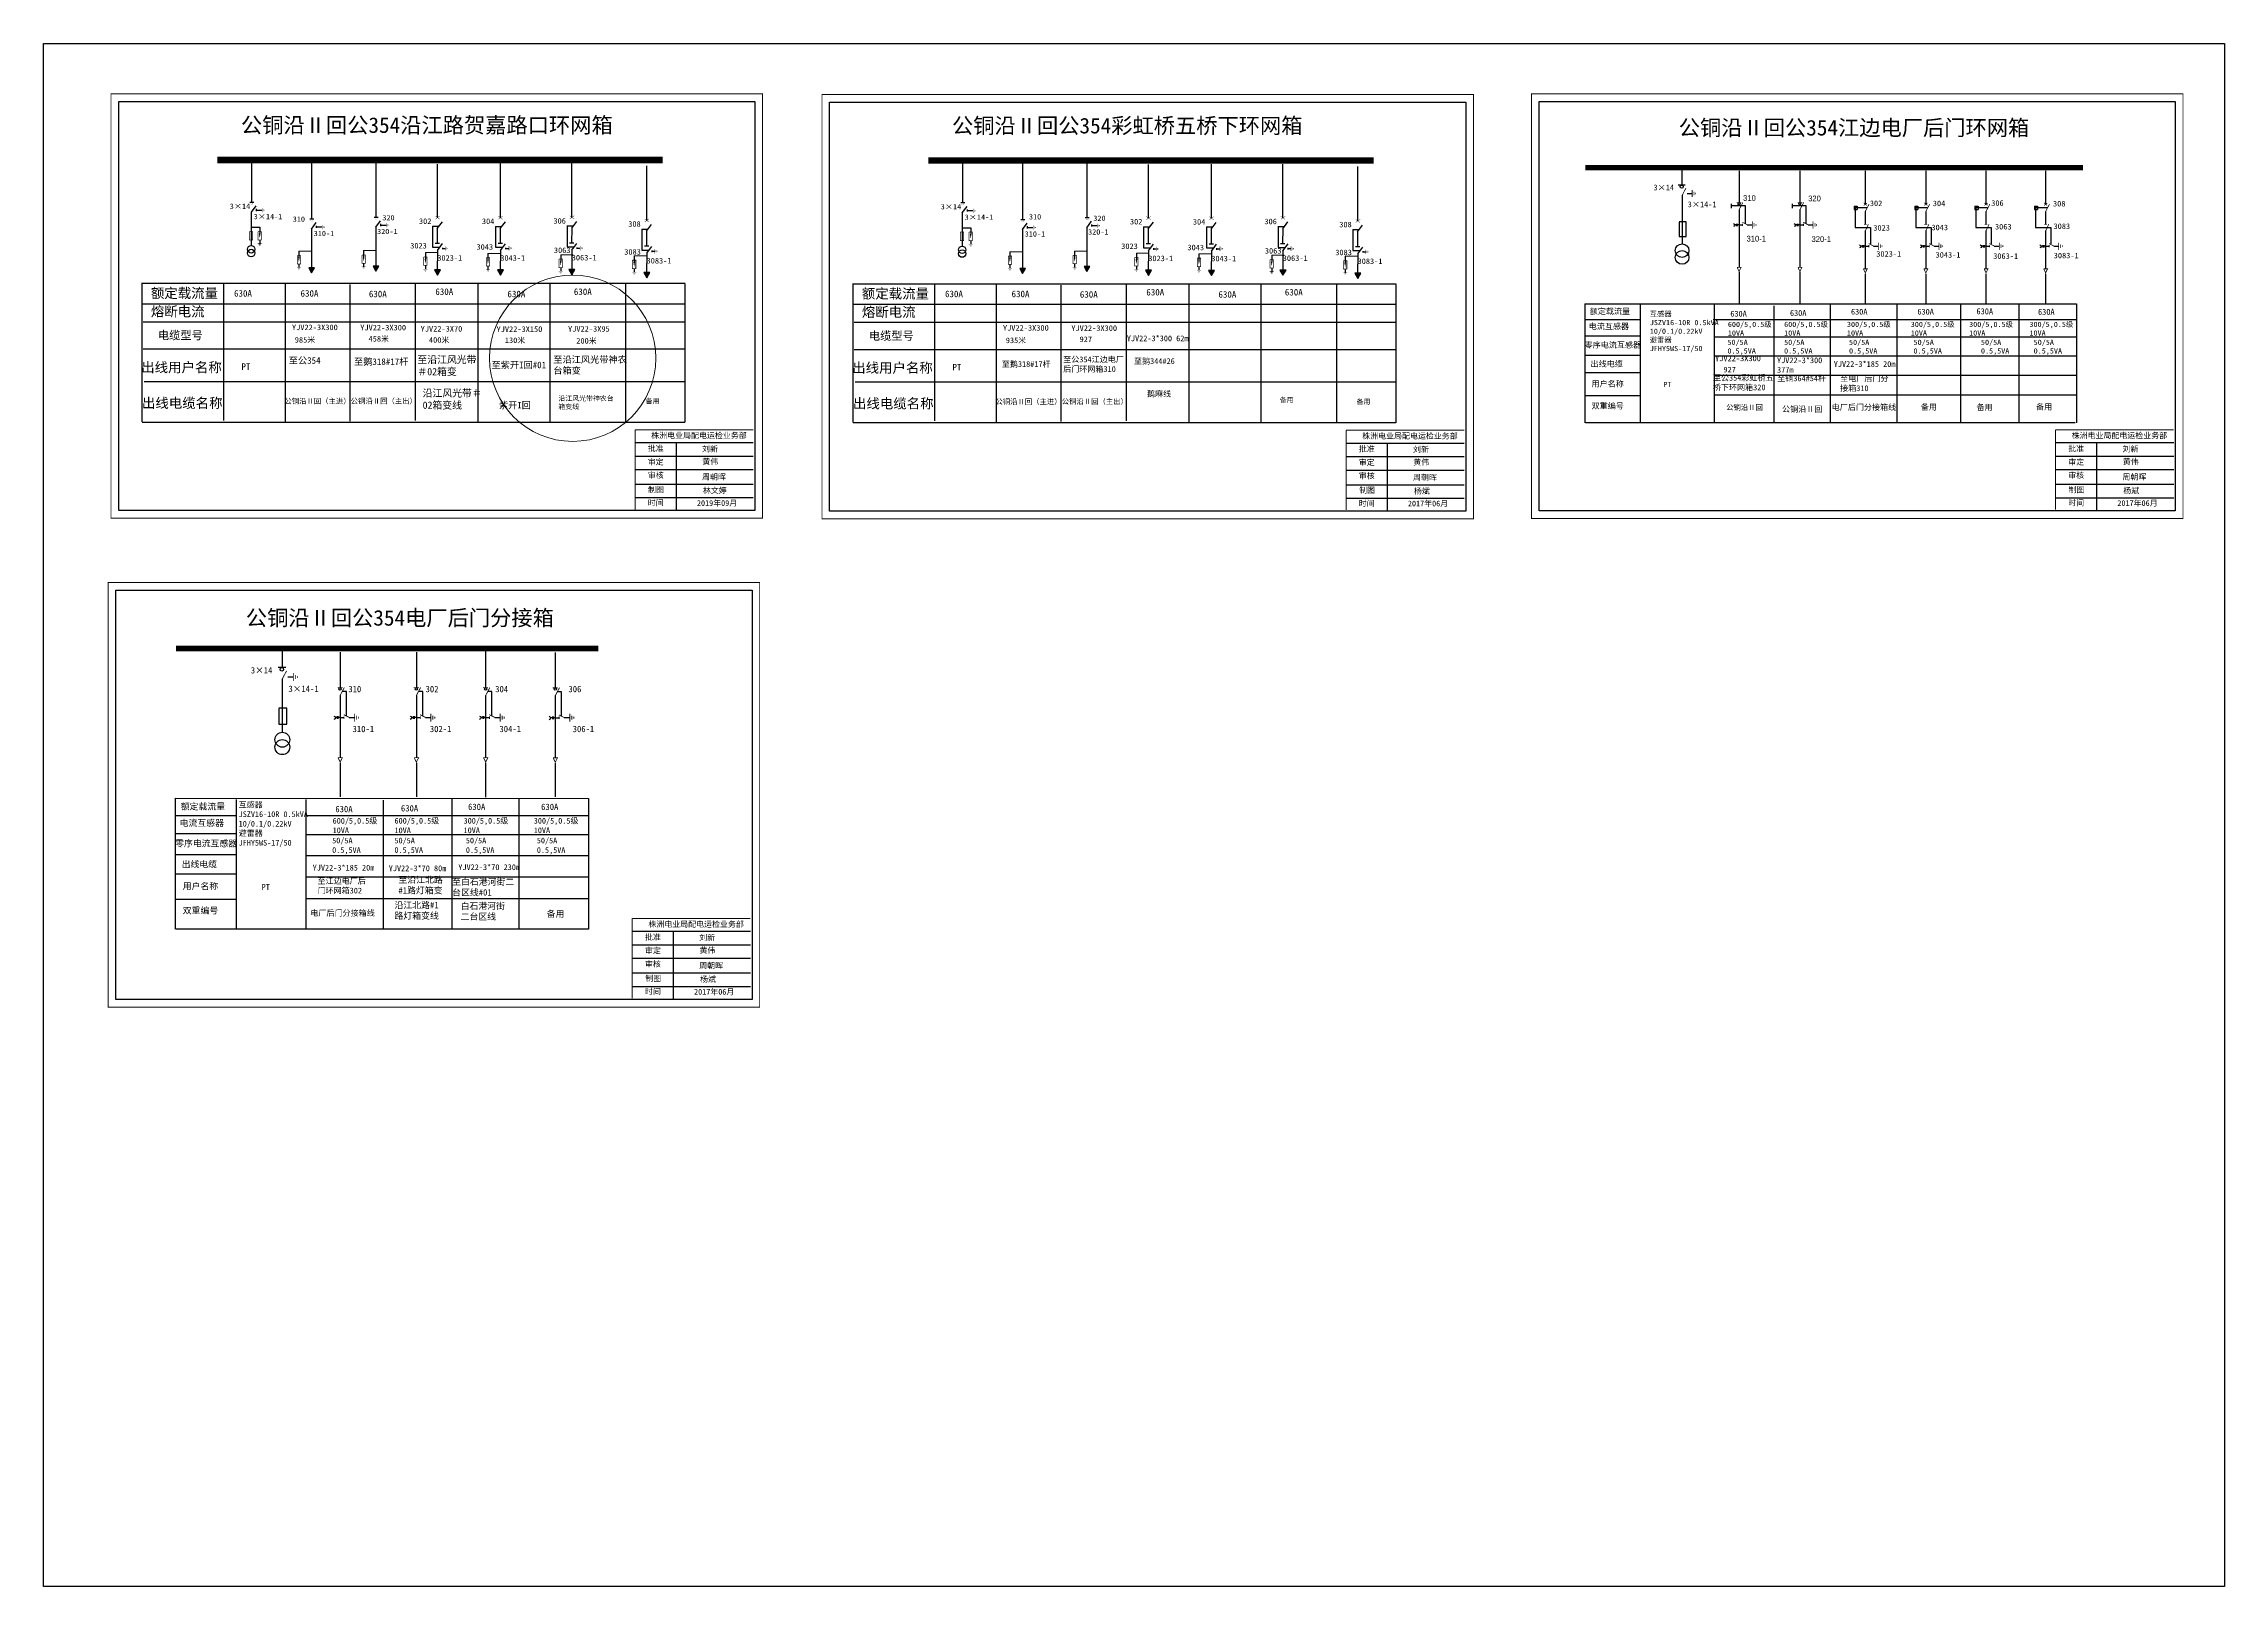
# Model space of a CAD drawing. Extents: x -256 to 164, y -63 to 234.
import ezdxf

# ---------------------------------------------------------------- set-up
doc = ezdxf.new("R2010")
doc.units = 0
doc.header["$LTSCALE"] = 0.774411
for name, pattern in [('ACAD_ISO02W100', [15, 12, -3]), ('CENTER', [50.8, 31.75, -6.35, 6.35, -6.35]), ('DASHED2', [9.525, 6.35, -3.175])]:
    doc.linetypes.add(name, pattern=pattern)
doc.layers.get('0').update_dxf_attribs({"linetype": 'CONTINUOUS'})
doc.layers.add('2', color=7, linetype='CONTINUOUS')
doc.layers.add('MiniCADLayer', color=7, linetype='CONTINUOUS', lineweight=20)
doc.styles.add('@KaiTi_txtstyle_1.26_0_0', font='simsun.ttc', dxfattribs={"height": 1.264827})
doc.styles.add('_txtstyle_0.95_0_0', font='simsun.ttc', dxfattribs={"height": 0.94862})
doc.styles.add('_txtstyle_1.50_0_0', font='simsun.ttc', dxfattribs={"height": 1.5})
doc.styles.add('HZ', font='')
doc.styles.add('hztxt_txtstyle_0.00_0_0', font='simkai.ttf')
doc.styles.add('hztxt_txtstyle_1.80_0_0', font='', dxfattribs={"height": 1.8, "bigfont": 'hztxt.shx'})
doc.styles.add('hztxt_txtstyle_2.70_0_0', font='simkai.ttf', dxfattribs={"height": 2.7})
doc.styles.add('KaiTi_txtstyle_1.11_0_0', font='simsun.ttc', dxfattribs={"height": 1.109414})
doc.styles.add('KaiTi_txtstyle_1.22_0_0', font='simsun.ttc', dxfattribs={"height": 1.220356})
doc.styles.add('SimSun_txtstyle_1.09_0_0', font='simsun.ttc', dxfattribs={"height": 1.0944})
doc.styles.add('SimSun_txtstyle_1.26_0_0', font='simsun.ttc', dxfattribs={"height": 1.264827})
doc.styles.get("Standard").update_dxf_attribs({"font": '', "height": 2.5})
doc.styles.add('STYLE1', font='txt.shx', dxfattribs={"height": 2.6})
doc.styles.add('字体', font='', dxfattribs={"height": 2.5})
doc.styles.get('HZ').set_extended_font_data('SimSun')
doc.styles.get('hztxt_txtstyle_1.80_0_0').set_extended_font_data('hztxt')
doc.styles.get('Standard').set_extended_font_data('SimSun')
doc.styles.get('字体').set_extended_font_data('SimSun')

# ---------------------------------------------------------------- blocks, each defined once
blk = doc.blocks.new('JD')
for points in [[(-2, 0.2), (-2, -0.2), (2, 0.2), (2, -0.2)], [(1, -1.2), (1, -0.8), (-1, -1.2), (-1, -0.8)], [(-0.5, -1.8), (-0.5, -2.2), (0.5, -1.8), (0.5, -2.2)]]:
    blk.add_trace(points)

msp = doc.modelspace()

# ---------------------------------------------------------------- hatches: boundary and pattern name
for color, points in [(0, [(-204.77, 190.15), (-204.21, 191.12), (-205.32, 191.12)]), (0, [(-192.38, 190.51), (-191.82, 191.47), (-192.93, 191.47)]), (7, [(-180.52, 189.75), (-179.93, 190.77), (-181.11, 190.77)]), (7, [(-168.39, 189.72), (-167.81, 190.74), (-168.98, 190.74)]), (7, [(-154.62, 189.79), (-154.04, 190.81), (-155.21, 190.81)]), (7, [(-140.21, 189.2), (-139.62, 190.22), (-140.8, 190.22)]), (0, [(-67.84, 190.06), (-67.28, 191.02), (-68.39, 191.02)]), (0, [(-55.45, 190.41), (-54.89, 191.37), (-56, 191.37)]), (7, [(-43.59, 189.65), (-43, 190.67), (-44.18, 190.67)]), (7, [(-31.46, 189.63), (-30.87, 190.64), (-32.05, 190.64)]), (7, [(-17.69, 189.7), (-17.1, 190.71), (-18.28, 190.71)]), (7, [(-3.28, 189.11), (-2.69, 190.12), (-3.87, 190.12)])]:
    msp.add_hatch(color=color).paths.add_polyline_path(points)

# ---------------------------------------------------------------- linework, layer by layer
for p, q in [((-256.38, 234.3), (163.62, 234.3)), ((-256.38, -62.7), (-256.38, 234.3)), ((163.62, 234.3), (163.62, -62.7)), ((-216.33, 211.9), (-216.33, 203.75)), ((-79.4, 211.8), (-79.4, 203.65)), ((59.16, 210.43), (59.16, 207.14)), ((70.15, 209.82), (70.15, 203.71)), ((81.87, 209.82), (81.87, 203.71)), ((94.45, 209.79), (94.45, 203.37)), ((106.11, 209.79), (106.11, 203.37)), ((117.71, 209.79), (117.71, 203.37)), ((129.19, 209.79), (129.19, 203.37)), ((59.18, 205.1), (59.18, 195.78)), ((60.16, 205.47), (61.1, 205.47)), ((70.15, 202.35), (70.15, 191.25)), ((81.87, 202.35), (81.87, 191.25)), ((92.32, 203.03), (92.92, 203.03)), ((92.32, 203.03), (92.32, 202.36)), ((92.32, 202.36), (92.92, 202.36)), ((92.92, 203.03), (92.92, 202.36)), ((94.45, 202.01), (94.45, 199.54)), ((103.98, 203.03), (104.58, 203.03)), ((103.98, 203.03), (103.98, 202.36)), ((103.98, 202.36), (104.58, 202.36)), ((104.58, 203.03), (104.58, 202.36)), ((106.11, 202.01), (106.11, 199.54)), ((115.58, 203.03), (116.18, 203.03)), ((115.58, 203.03), (115.58, 202.36)), ((115.58, 202.36), (116.18, 202.36)), ((116.18, 203.03), (116.18, 202.36)), ((117.71, 202.01), (117.71, 199.54)), ((127.06, 203.03), (127.66, 203.03)), ((127.06, 203.03), (127.06, 202.36)), ((127.06, 202.36), (127.66, 202.36)), ((127.66, 203.03), (127.66, 202.36)), ((129.19, 202.01), (129.19, 199.54)), ((-181.48, 199.14), (-180.24, 199.14)), ((-181.46, 199.14), (-181.46, 195.1)), ((-180.56, 198.7), (-180.6, 195.91)), ((-169.35, 199.12), (-168.12, 199.12)), ((-169.34, 199.11), (-169.34, 195.08)), ((-168.43, 198.68), (-168.47, 195.89)), ((-155.58, 199.19), (-154.35, 199.19)), ((-155.57, 199.18), (-155.57, 195.15)), ((-154.66, 198.75), (-154.7, 195.96)), ((-141.17, 198.6), (-139.93, 198.6)), ((-141.15, 198.59), (-141.15, 194.56)), ((-140.25, 198.16), (-140.29, 195.37)), ((-44.54, 199.04), (-43.31, 199.04)), ((-44.53, 199.04), (-44.53, 195.01)), ((-43.63, 198.61), (-43.66, 195.82)), ((-32.42, 199.02), (-31.18, 199.02)), ((-32.4, 199.01), (-32.4, 194.98)), ((-31.5, 198.58), (-31.54, 195.79)), ((-18.65, 199.09), (-17.41, 199.09)), ((-18.63, 199.08), (-18.63, 195.05)), ((-17.73, 198.65), (-17.77, 195.86)), ((-4.24, 198.5), (-3, 198.5)), ((-4.22, 198.49), (-4.22, 194.46)), ((-3.32, 198.06), (-3.35, 195.27)), ((70.15, 199.4), (70.84, 199.4)), ((71.74, 199.42), (72.68, 199.42)), ((81.87, 199.4), (82.56, 199.4)), ((83.46, 199.42), (84.4, 199.42)), ((94.45, 198.3), (94.45, 190.99)), ((106.11, 198.3), (106.11, 190.99)), ((117.71, 198.3), (117.71, 190.99)), ((129.19, 198.3), (129.19, 190.99)), ((-181.46, 195.1), (-180.07, 195.11)), ((-180.98, 195.88), (-180.13, 195.88)), ((-179.56, 194.88), (-178.97, 194.88)), ((-169.34, 195.08), (-167.94, 195.09)), ((-168.85, 195.86), (-168, 195.86)), ((-167.43, 194.85), (-166.84, 194.85)), ((-155.57, 195.15), (-154.17, 195.15)), ((-155.08, 195.93), (-154.23, 195.93)), ((-153.67, 194.92), (-153.07, 194.92)), ((-141.15, 194.56), (-139.76, 194.56)), ((-140.67, 195.34), (-139.82, 195.34)), ((-139.25, 194.33), (-138.66, 194.33)), ((-44.53, 195.01), (-43.13, 195.01)), ((-44.04, 195.79), (-43.19, 195.79)), ((-42.63, 194.78), (-42.03, 194.78)), ((-32.4, 194.98), (-31.01, 194.99)), ((-31.92, 195.76), (-31.07, 195.76)), ((-30.5, 194.76), (-29.91, 194.76)), ((-18.63, 195.05), (-17.24, 195.06)), ((-18.15, 195.83), (-17.3, 195.83)), ((-16.73, 194.83), (-16.14, 194.83)), ((-4.22, 194.46), (-2.83, 194.47)), ((-3.73, 195.24), (-2.88, 195.24)), ((-2.32, 194.24), (-1.73, 194.24)), ((94.45, 195.3), (95.15, 195.3)), ((96.05, 195.32), (96.99, 195.32)), ((106.11, 195.3), (106.8, 195.3)), ((107.71, 195.32), (108.65, 195.32)), ((117.71, 195.3), (118.4, 195.3)), ((119.3, 195.32), (120.24, 195.32)), ((129.19, 195.3), (129.88, 195.3)), ((130.78, 195.32), (131.72, 195.32)), ((-237.42, 161.48), (-237.42, 188.23)), ((-237.41, 188.17, -0.04), (-132.84, 188.17, -0.04)), ((-221.75, 188.05, -0.04), (-221.75, 161.76, -0.04)), ((-209.86, 188.05, -0.04), (-209.86, 161.36, -0.04)), ((-197.37, 187.9, -0.04), (-197.37, 161.62, -0.04)), ((-184.81, 188.05, -0.04), (-184.81, 161.76, -0.04)), ((-172.77, 188.05, -0.04), (-172.77, 161.42, -0.04)), ((-158.9, 188.05, -0.04), (-158.9, 161.42, -0.04)), ((-144.32, 188.05, -0.04), (-144.32, 161.42, -0.04)), ((-132.86, 188.05, -0.04), (-132.86, 161.42, -0.04)), ((-100.49, 161.38), (-100.49, 188.13)), ((-100.47, 188.07, -0.04), (4.09, 188.07, -0.04)), ((-84.81, 187.95, -0.04), (-84.81, 161.67, -0.04)), ((-72.93, 187.95, -0.04), (-72.93, 161.27, -0.04)), ((-60.44, 187.8, -0.04), (-60.44, 161.52, -0.04)), ((-47.88, 187.95, -0.04), (-47.88, 161.67, -0.04)), ((-35.84, 187.95, -0.04), (-35.84, 161.32, -0.04)), ((-21.97, 187.95, -0.04), (-21.97, 161.32, -0.04)), ((-7.39, 187.95, -0.04), (-7.39, 161.32, -0.04)), ((4.07, 187.95, -0.04), (4.07, 161.32, -0.04)), ((-237.41, 184.22, -0.04), (-132.86, 184.22, -0.04)), ((-237.22, 180.75, -0.04), (-132.86, 180.75, -0.04)), ((-100.47, 184.12, -0.04), (4.07, 184.12, -0.04)), ((-100.29, 180.65, -0.04), (4.07, 180.65, -0.04)), ((51.22, 181.15), (40.52, 181.15)), ((51.18, 178), (40.48, 178)), ((-237.22, 175.52, -0.04), (-132.86, 175.52, -0.04)), ((-100.29, 175.42, -0.04), (4.07, 175.42, -0.04)), ((51.18, 174.28), (40.48, 174.28)), ((-132.86, 169.2, -0.04), (-236.99, 169.2, -0.04)), ((4.07, 169.1, -0.04), (-100.06, 169.1, -0.04)), ((51.14, 170.89), (40.44, 170.89)), ((51.18, 166.48), (40.48, 166.48)), ((-132.91, 161.37, -0.04), (-237.41, 161.37, -0.04)), ((4.02, 161.27, -0.04), (-100.47, 161.27, -0.04)), ((-210.43, 117.87), (-210.43, 114.25)), ((-171.25, 117.83), (-171.25, 110.33)), ((-199.28, 117.12), (-199.28, 110.33)), ((-184.59, 117.12), (-184.59, 110.33)), ((-157.84, 117.08), (-157.84, 110.29)), ((-210.41, 112.02), (-210.41, 101.76)), ((-209.33, 112.42), (-208.3, 112.42)), ((-199.28, 108.83), (-199.28, 96.96)), ((-184.59, 108.83), (-184.59, 96.96)), ((-171.25, 108.83), (-171.25, 96.96)), ((-157.84, 108.79), (-157.84, 96.92)), ((-199.28, 104.55), (-198.52, 104.55)), ((-197.52, 104.57), (-196.49, 104.57)), ((-184.59, 104.55), (-183.83, 104.55)), ((-182.84, 104.57), (-181.8, 104.57)), ((-171.25, 104.55), (-170.49, 104.55)), ((-169.5, 104.57), (-168.46, 104.57)), ((-157.84, 104.52), (-157.08, 104.52)), ((-156.09, 104.54), (-155.06, 104.54)), ((-219.17, 85.66), (-230.94, 85.66)), ((-219.21, 82.2), (-230.98, 82.2)), ((-219.21, 78.12), (-230.98, 78.12)), ((-219.25, 74.39), (-231.03, 74.39)), ((-219.21, 69.54), (-230.99, 69.54)), ((163.62, -62.7), (-256.38, -62.7))]:
    msp.add_line(p, q)
at = {"color": 7}
for p, q in [((-204.72, 200.55), (-204.72, 211.39)), ((-192.33, 200.9), (-192.33, 211.78)), ((-180.51, 200.8), (-180.51, 211.1)), ((-168.39, 200.78), (-168.39, 211.2)), ((-154.62, 200.85), (-154.62, 211.2)), ((-140.2, 200.26), (-140.2, 210.74)), ((-67.79, 200.45), (-67.79, 211.29)), ((-55.4, 200.8), (-55.4, 211.69)), ((-43.58, 200.7), (-43.58, 211)), ((-31.45, 200.68), (-31.45, 211.1)), ((-17.68, 200.75), (-17.68, 211.1)), ((-3.27, 200.16), (-3.27, 210.64))]:
    msp.add_line(p, q, dxfattribs=at)
at = {"color": 0}
for p, q in [((-216.68, 203.78), (-215.88, 203.78)), ((-216.42, 201.85), (-216.42, 195.39)), ((-215.46, 202.46), (-215.46, 202.04)), ((-215.45, 202.25), (-214.92, 202.25)), ((-214.87, 202.24), (-214.31, 202.24)), ((-79.75, 203.68), (-78.95, 203.68)), ((-79.48, 201.75), (-79.48, 195.29)), ((-78.53, 202.36), (-78.53, 201.95)), ((-78.52, 202.15), (-77.99, 202.15)), ((-77.93, 202.14), (-77.37, 202.14)), ((-216.42, 198.95), (-214.76, 198.95)), ((-214.76, 198.95), (-214.76, 197.73)), ((-205.12, 200.55), (-204.32, 200.55)), ((-204.8, 198.6), (-204.8, 190.95)), ((-203.9, 199.23), (-203.9, 198.81)), ((-203.89, 199.02), (-203.35, 199.02)), ((-203.3, 199), (-202.74, 199)), ((-192.73, 200.9), (-191.93, 200.9)), ((-192.42, 198.96), (-192.42, 191.3)), ((-191.51, 199.58), (-191.51, 199.16)), ((-191.5, 199.37), (-190.97, 199.37)), ((-190.92, 199.36), (-190.35, 199.36)), ((-79.49, 198.85), (-77.83, 198.85)), ((-77.83, 198.85), (-77.83, 197.63)), ((-68.19, 200.45), (-67.38, 200.45)), ((-67.87, 198.51), (-67.87, 190.85)), ((-66.96, 199.13), (-66.96, 198.71)), ((-66.95, 198.92), (-66.42, 198.92)), ((-66.37, 198.9), (-65.81, 198.9)), ((-55.8, 200.8), (-55, 200.8)), ((-55.48, 198.86), (-55.48, 191.2)), ((-54.58, 199.48), (-54.58, 199.06)), ((-54.57, 199.27), (-54.03, 199.27)), ((-53.98, 199.27), (-53.42, 199.27)), ((-214.76, 196.45), (-214.76, 195.82)), ((-207.21, 194.33), (-207.21, 193.11)), ((-194.74, 194.47), (-194.74, 193.25)), ((-182.84, 194.06), (-182.84, 192.84)), ((-180.52, 194.48), (-180.56, 190.59)), ((-170.8, 193.92), (-170.8, 192.7)), ((-168.39, 194.46), (-168.43, 190.56)), ((-156.79, 193.65), (-156.79, 192.43)), ((-154.62, 194.53), (-154.66, 190.63)), ((-142.64, 193.45), (-142.64, 192.23)), ((-140.21, 193.94), (-140.25, 190.04)), ((-77.83, 196.35), (-77.83, 195.72)), ((-70.28, 194.23), (-70.28, 193.01)), ((-57.81, 194.37), (-57.81, 193.15)), ((-45.91, 193.96), (-45.91, 192.74)), ((-43.59, 194.38), (-43.63, 190.49)), ((-33.87, 193.82), (-33.87, 192.61)), ((-31.46, 194.36), (-31.5, 190.47)), ((-19.86, 193.55), (-19.86, 192.33)), ((-17.69, 194.43), (-17.73, 190.54)), ((-5.71, 193.35), (-5.71, 192.13)), ((-3.28, 193.84), (-3.32, 189.95)), ((-207.21, 191.83), (-207.21, 191.21)), ((-194.74, 191.97), (-194.74, 191.34)), ((-182.84, 191.56), (-182.84, 190.93)), ((-170.8, 191.43), (-170.8, 190.8)), ((-156.79, 191.15), (-156.79, 190.53)), ((-142.64, 190.95), (-142.64, 190.32)), ((-70.28, 191.74), (-70.28, 191.11)), ((-57.81, 191.87), (-57.81, 191.24)), ((-45.91, 191.46), (-45.91, 190.84)), ((-33.87, 191.33), (-33.87, 190.7)), ((-19.86, 191.06), (-19.86, 190.43)), ((-5.71, 190.85), (-5.71, 190.22))]:
    msp.add_line(p, q, dxfattribs=at)
at = {"linetype": 'ACAD_ISO02W100'}
for p, q in [((94.75, 202.68), (92.51, 202.68)), ((92.51, 202.68), (92.51, 198.87)), ((106.41, 202.68), (104.17, 202.68)), ((104.17, 202.68), (104.17, 198.87)), ((118.01, 202.68), (115.77, 202.68)), ((115.77, 202.68), (115.77, 198.87)), ((129.49, 202.68), (127.25, 202.68)), ((127.25, 202.68), (127.25, 198.87)), ((92.51, 198.87), (95.47, 198.87)), ((95.47, 198.87), (95.47, 195.73)), ((104.17, 198.87), (107.13, 198.87)), ((107.13, 198.87), (107.13, 195.73)), ((115.77, 198.87), (118.72, 198.87)), ((118.72, 198.87), (118.72, 195.73)), ((127.25, 198.87), (130.2, 198.87)), ((130.2, 198.87), (130.2, 195.73))]:
    msp.add_line(p, q, dxfattribs=at)
at = {"linetype": 'CENTER'}
for p, q in [((70.15, 190.35), (70.15, 184.21)), ((81.87, 190.35), (81.87, 184.21)), ((94.46, 190.01), (94.46, 184.25)), ((106.12, 190.01), (106.12, 184.25)), ((117.71, 190.01), (117.71, 184.25)), ((129.19, 190.01), (129.19, 184.25)), ((-199.27, 95.84), (-199.27, 89.3)), ((-184.59, 95.84), (-184.59, 89.3)), ((-171.25, 95.84), (-171.25, 89.23)), ((-157.84, 95.8), (-157.84, 89.27))]:
    msp.add_line(p, q, dxfattribs=at)
at = {"linetype": 'Continuous'}
for p, q in [((40.46, 184.23), (135.12, 184.23)), ((40.5, 161.29), (40.5, 184.23)), ((51.13, 183.98), (51.13, 161.29)), ((65.16, 181.16), (135.15, 181.16)), ((65.33, 183.98), (65.33, 161.29)), ((76.85, 183.83), (76.85, 161.3)), ((87.68, 184.19), (87.68, 161.29)), ((100.57, 184.19), (100.57, 161.29)), ((112.77, 184.17), (112.77, 161.27)), ((124.04, 184.09), (124.04, 161.2)), ((135.17, 184.21), (135.17, 161.27)), ((65.33, 177.87), (135.17, 177.87)), ((65.33, 174.19), (135.06, 174.19)), ((65.33, 170.46), (135.25, 170.46)), ((65.33, 166.66), (135.15, 166.66)), ((134.91, 161.29), (40.57, 161.29)), ((-231.01, 89.05), (-151.46, 88.97)), ((-230.96, 63.82), (-230.96, 89.05)), ((-219.27, 88.78), (-219.27, 63.82)), ((-205.85, 88.78), (-205.85, 63.82)), ((-190.97, 88.62), (-190.97, 63.84)), ((-177.74, 89.01), (-177.74, 63.82)), ((-164.88, 89.01), (-164.88, 63.82)), ((-151.46, 88.99), (-151.46, 63.8)), ((-205.85, 85.68), (-151.46, 85.68)), ((-205.85, 82.06), (-151.46, 82.06)), ((-205.85, 78.01), (-151.46, 78.01)), ((-205.85, 73.91), (-151.46, 73.91)), ((-205.85, 69.73), (-151.46, 69.73)), ((-151.46, 63.82), (-230.88, 63.82))]:
    msp.add_line(p, q, dxfattribs=at)
at = {"color": 7, "linetype": 'Continuous'}
for p, q in [((-142.46, 157.49), (-119.71, 157.49)), ((-134.56, 157.49), (-134.56, 144.56)), ((-5.53, 157.4), (17.22, 157.4)), ((2.37, 157.4), (2.37, 144.46)), ((131.11, 157.48), (153.86, 157.48)), ((139.01, 157.48), (139.01, 144.54)), ((-142.46, 154.9), (-119.71, 154.9)), ((-142.46, 152.31), (-119.71, 152.31)), ((-5.53, 154.8), (17.22, 154.8)), ((-5.53, 152.21), (17.22, 152.21)), ((131.11, 154.88), (153.86, 154.88)), ((131.11, 152.29), (153.86, 152.29)), ((-142.46, 149.48), (-119.71, 149.48)), ((-5.53, 149.38), (17.22, 149.38)), ((131.11, 149.46), (153.86, 149.46)), ((-142.46, 146.89), (-119.71, 146.89)), ((-5.53, 146.79), (17.22, 146.79)), ((131.11, 146.87), (153.86, 146.87)), ((-143.01, 63.4), (-120.26, 63.4)), ((-135.11, 63.4), (-135.11, 50.47)), ((-143.01, 60.8), (-120.26, 60.8)), ((-143.01, 58.21), (-120.26, 58.21)), ((-143.01, 55.39), (-120.26, 55.39)), ((-143.01, 52.79), (-120.26, 52.79))]:
    msp.add_line(p, q, dxfattribs=at)
at = {"color": 7, "linetype": 'Continuous', "const_width": 0.182}
for points in [[(-243.4, 224.62), (-117.92, 224.62), (-117.92, 142.92), (-243.4, 142.92)], [(-106.47, 224.52), (19.01, 224.52), (19.01, 142.82), (-106.47, 142.82)], [(30.17, 224.61), (155.65, 224.61), (155.65, 142.9), (30.17, 142.9)], [(-243.95, 130.53), (-118.47, 130.53), (-118.47, 48.82), (-243.95, 48.82)]]:
    msp.add_lwpolyline(points, close=True, dxfattribs=at)
at = {"color": 7, "linetype": 'Continuous'}
for points in [[(-241.92, 223.15), (-119.39, 223.15), (-119.39, 144.39), (-241.92, 144.39)], [(-104.99, 223.05), (17.54, 223.05), (17.54, 144.3), (-104.99, 144.3)], [(31.64, 223.13), (154.17, 223.13), (154.17, 144.38), (31.64, 144.38)], [(-242.47, 129.05), (-119.94, 129.05), (-119.94, 50.3), (-242.47, 50.3)]]:
    msp.add_lwpolyline(points, close=True, dxfattribs=at)
for points, const_width in [([(-222.9, 211.9), (-137.17, 211.9)], 1.26), ([(-85.96, 211.8), (-0.23, 211.8)], 1.26), ([(40.57, 210.43), (136.42, 210.43)], 0.998), ([(58.41, 207.09), (59.81, 207.09)], 0.238), ([(59.18, 205.06), (59.93, 206.48)], 0.15), ([(69.71, 203.69), (70.59, 203.69)], 0.15), ([(70.15, 202.31), (70.9, 203.73)], 0.15), ([(81.42, 203.69), (82.31, 203.69)], 0.15), ([(81.87, 202.31), (82.61, 203.73)], 0.15), ([(94.17, 203.15), (94.78, 203.61)], 0.15), ([(94.17, 203.65), (94.76, 203.16)], 0.15), ([(94.45, 201.97), (95.2, 203.39)], 0.15), ([(105.83, 203.15), (106.44, 203.61)], 0.15), ([(105.83, 203.65), (106.42, 203.16)], 0.15), ([(106.11, 201.97), (106.86, 203.39)], 0.15), ([(117.43, 203.15), (118.03, 203.61)], 0.15), ([(117.43, 203.65), (118.02, 203.16)], 0.15), ([(117.71, 201.97), (118.46, 203.39)], 0.15), ([(128.91, 203.65), (129.49, 203.16)], 0.15), ([(128.9, 203.15), (129.51, 203.61)], 0.15), ([(129.19, 201.97), (129.94, 203.39)], 0.15), ([(-180.94, 201.1), (-180.09, 200.51)], 0.0723), ([(-180.93, 200.5), (-180.08, 201.11)], 0.0723), ([(-168.82, 201.08), (-167.97, 200.48)], 0.0723), ([(-168.8, 200.48), (-167.95, 201.09)], 0.0723), ([(-155.05, 201.15), (-154.2, 200.55)], 0.0723), ([(-155.03, 200.55), (-154.18, 201.16)], 0.0723), ([(-140.64, 200.56), (-139.79, 199.96)], 0.0723), ([(-140.62, 199.96), (-139.77, 200.57)], 0.0723), ([(-44.01, 201.01), (-43.16, 200.41)], 0.0723), ([(-43.99, 200.41), (-43.14, 201.02)], 0.0723), ([(-31.89, 200.98), (-31.03, 200.38)], 0.0723), ([(-31.87, 200.38), (-31.02, 200.99)], 0.0723), ([(-18.12, 201.05), (-17.27, 200.45)], 0.0723), ([(-18.1, 200.45), (-17.25, 201.06)], 0.0723), ([(-3.7, 200.46), (-2.85, 199.86)], 0.0723), ([(-3.68, 199.86), (-2.83, 200.47)], 0.0723), ([(70.8, 199.9), (71.8, 199.4)], 0.15), ([(70.84, 199.63), (70.84, 199.17)], 0.15), ([(82.52, 199.9), (83.52, 199.4)], 0.15), ([(82.56, 199.63), (82.56, 199.17)], 0.15), ([(94.19, 199.5), (94.74, 199.5)], 0.15), ([(94.42, 198.12), (95.05, 199.53)], 0.15), ([(105.84, 199.5), (106.4, 199.5)], 0.15), ([(106.08, 198.12), (106.71, 199.53)], 0.15), ([(117.44, 199.5), (118, 199.5)], 0.15), ([(117.68, 198.12), (118.31, 199.53)], 0.15), ([(128.92, 199.5), (129.47, 199.5)], 0.15), ([(129.16, 198.12), (129.79, 199.53)], 0.15), ([(-180.98, 195.88), (-180.13, 195.88)], 0.0723), ([(-168.85, 195.86), (-168, 195.86)], 0.0723), ([(-155.08, 195.93), (-154.23, 195.93)], 0.0723), ([(-140.67, 195.34), (-139.82, 195.34)], 0.0723), ([(-44.04, 195.79), (-43.19, 195.79)], 0.0723), ([(-31.92, 195.76), (-31.07, 195.76)], 0.0723), ([(-18.15, 195.83), (-17.3, 195.83)], 0.0723), ([(-3.73, 195.24), (-2.88, 195.24)], 0.0723), ([(95.11, 195.8), (96.11, 195.3)], 0.15), ([(95.15, 195.53), (95.15, 195.07)], 0.15), ([(106.77, 195.8), (107.76, 195.3)], 0.15), ([(106.8, 195.53), (106.8, 195.07)], 0.15), ([(118.36, 195.8), (119.36, 195.3)], 0.15), ([(118.4, 195.53), (118.4, 195.07)], 0.15), ([(129.84, 195.8), (130.84, 195.3)], 0.15), ([(129.88, 195.53), (129.88, 195.07)], 0.15), ([(69.78, 191.23), (70.54, 191.23), (70.15, 190.45), (69.79, 191.24)], 0.15), ([(81.5, 191.23), (82.26, 191.23), (81.87, 190.45), (81.51, 191.24)], 0.15), ([(94.09, 190.95), (94.85, 190.95), (94.46, 190.17), (94.1, 190.96)], 0.15), ([(105.74, 190.95), (106.51, 190.95), (106.12, 190.17), (105.75, 190.96)], 0.15), ([(117.34, 190.95), (118.1, 190.95), (117.71, 190.17), (117.35, 190.96)], 0.15), ([(128.82, 190.95), (129.58, 190.95), (129.19, 190.17), (128.83, 190.96)], 0.15), ([(-230.88, 117.87), (-149.54, 117.87)], 1.1), ([(-211.26, 114.2), (-209.72, 114.2)], 0.261), ([(-210.41, 111.97), (-209.59, 113.54)], 0.165), ([(-199.76, 110.31), (-198.79, 110.31)], 0.165), ([(-199.28, 108.79), (-198.45, 110.35)], 0.165), ([(-185.08, 110.31), (-184.11, 110.31)], 0.165), ([(-184.59, 108.79), (-183.77, 110.35)], 0.165), ([(-171.74, 110.31), (-170.77, 110.31)], 0.165), ([(-171.25, 108.79), (-170.43, 110.35)], 0.165), ([(-158.33, 110.27), (-157.36, 110.27)], 0.165), ([(-157.84, 108.75), (-157.02, 110.31)], 0.165), ([(-198.56, 105.1), (-197.46, 104.55)], 0.165), ([(-183.87, 105.1), (-182.77, 104.55)], 0.165), ([(-170.53, 105.1), (-169.43, 104.55)], 0.165), ([(-157.13, 105.07), (-156.03, 104.52)], 0.165), ([(-198.52, 104.81), (-198.52, 104.3)], 0.165), ([(-183.83, 104.81), (-183.83, 104.3)], 0.165), ([(-170.49, 104.81), (-170.49, 104.3)], 0.165), ([(-157.08, 104.77), (-157.08, 104.26)], 0.165), ([(-199.68, 96.82), (-198.84, 96.82), (-199.27, 95.98), (-199.67, 96.84)], 0.165), ([(-185, 96.82), (-184.16, 96.82), (-184.59, 95.98), (-184.99, 96.84)], 0.165), ([(-171.66, 96.82), (-170.82, 96.82), (-171.25, 95.98), (-171.65, 96.84)], 0.165), ([(-158.25, 96.79), (-157.41, 96.79), (-157.84, 95.94), (-158.24, 96.81)], 0.165)]:
    msp.add_lwpolyline(points, dxfattribs=dict(const_width=const_width))
at = {"color": 0}
for points, const_width in [([(-216.68, 203.78), (-215.88, 203.78)], 0.0682), ([(-79.75, 203.68), (-78.95, 203.68)], 0.0682), ([(-216.75, 198.11), (-216.75, 196.49), (-216.1, 196.49), (-216.1, 198.11), (-216.73, 198.11)], 0.137), ([(-215.08, 198.11), (-215.08, 196.49), (-214.43, 196.49), (-214.43, 198.11), (-215.06, 198.11)], 0.137), ([(-205.12, 200.55), (-204.32, 200.55)], 0.0682), ([(-192.73, 200.9), (-191.93, 200.9)], 0.0682), ([(-79.82, 198.02), (-79.82, 196.39), (-79.17, 196.39), (-79.17, 198.02), (-79.8, 198.02)], 0.137), ([(-78.15, 198.02), (-78.15, 196.39), (-77.5, 196.39), (-77.5, 198.02), (-78.13, 198.02)], 0.137), ([(-68.19, 200.45), (-67.38, 200.45)], 0.0682), ([(-55.8, 200.8), (-55, 200.8)], 0.0682), ([(-207.53, 193.5), (-207.53, 191.88), (-206.88, 191.88), (-206.88, 193.5), (-207.51, 193.5)], 0.137), ([(-195.07, 193.63), (-195.07, 192.01), (-194.42, 192.01), (-194.42, 193.63), (-195.05, 193.63)], 0.137), ([(-183.17, 193.23), (-183.17, 191.6), (-182.52, 191.6), (-182.52, 193.23), (-183.15, 193.23)], 0.137), ([(-70.6, 193.4), (-70.6, 191.78), (-69.95, 191.78), (-69.95, 193.4), (-70.58, 193.4)], 0.137), ([(-58.14, 193.54), (-58.14, 191.91), (-57.49, 191.91), (-57.49, 193.54), (-58.12, 193.54)], 0.137), ([(-171.13, 193.09), (-171.13, 191.47), (-170.48, 191.47), (-170.48, 193.09), (-171.11, 193.09)], 0.137), ([(-157.12, 192.82), (-157.12, 191.19), (-156.47, 191.19), (-156.47, 192.82), (-157.1, 192.82)], 0.137), ([(-142.97, 192.61), (-142.97, 190.99), (-142.32, 190.99), (-142.32, 192.61), (-142.95, 192.61)], 0.137), ([(-46.23, 193.13), (-46.23, 191.5), (-45.58, 191.5), (-45.58, 193.13), (-46.21, 193.13)], 0.137), ([(-34.2, 192.99), (-34.2, 191.37), (-33.55, 191.37), (-33.55, 192.99), (-34.18, 192.99)], 0.137), ([(-20.18, 192.72), (-20.18, 191.1), (-19.53, 191.1), (-19.53, 192.72), (-20.16, 192.72)], 0.137), ([(-6.04, 192.52), (-6.04, 190.89), (-5.39, 190.89), (-5.39, 192.52), (-6.02, 192.52)], 0.137)]:
    msp.add_lwpolyline(points, dxfattribs=dict(at, const_width=const_width))
at = {"color": 0, "const_width": 0.0341}
for points in [[(-216.51, 203.56, 1), (-216.07, 203.56, 1)], [(-79.58, 203.46, 1), (-79.13, 203.46, 1)], [(-204.94, 200.32, 1), (-204.5, 200.32, 1)], [(-192.55, 200.68, 1), (-192.11, 200.68, 1)], [(-68.01, 200.23, 1), (-67.57, 200.23, 1)], [(-55.62, 200.58, 1), (-55.18, 200.58, 1)]]:
    msp.add_lwpolyline(points, format="xyb", close=True, dxfattribs=at)
for points in [[(68.64, 203.47), (68.64, 202.63)], [(80.36, 203.47), (80.36, 202.63)], [(58.59, 199.94), (58.59, 197.14), (59.97, 197.14), (59.97, 199.97), (58.59, 199.97)], [(69.64, 199.41), (69.33, 199.41)], [(69.64, 199.62), (69.64, 199.16)], [(69.78, 199.62), (69.78, 199.16)], [(70.15, 199.41), (69.78, 199.41)], [(81.36, 199.41), (81.05, 199.41)], [(81.36, 199.62), (81.36, 199.16)], [(81.5, 199.62), (81.5, 199.16)], [(81.86, 199.41), (81.5, 199.41)], [(-179.55, 195.01), (-179.55, 194.72)], [(-167.43, 194.99), (-167.43, 194.7)], [(-153.66, 195.06), (-153.66, 194.77)], [(-139.24, 194.47), (-139.24, 194.18)], [(-42.62, 194.91), (-42.62, 194.63)], [(-30.49, 194.89), (-30.49, 194.6)], [(-16.73, 194.96), (-16.73, 194.67)], [(-2.31, 194.37), (-2.31, 194.08)], [(93.95, 195.31), (93.64, 195.31)], [(93.95, 195.52), (93.95, 195.06)], [(94.09, 195.52), (94.09, 195.06)], [(94.45, 195.31), (94.09, 195.31)], [(105.61, 195.31), (105.29, 195.31)], [(105.61, 195.52), (105.61, 195.06)], [(105.75, 195.52), (105.75, 195.06)], [(106.11, 195.31), (105.75, 195.31)], [(117.21, 195.31), (116.89, 195.31)], [(117.21, 195.52), (117.21, 195.06)], [(117.35, 195.52), (117.35, 195.06)], [(117.71, 195.31), (117.35, 195.31)], [(128.68, 195.31), (128.37, 195.31)], [(128.68, 195.52), (128.68, 195.06)], [(128.82, 195.52), (128.82, 195.06)], [(129.19, 195.31), (128.82, 195.31)], [(-211.07, 106.33), (-211.07, 103.25), (-209.54, 103.25), (-209.54, 106.37), (-211.07, 106.37)], [(-199.83, 104.56), (-200.18, 104.56)], [(-199.83, 104.79), (-199.83, 104.29)], [(-199.68, 104.79), (-199.68, 104.29)], [(-199.28, 104.56), (-199.68, 104.56)], [(-185.15, 104.56), (-185.49, 104.56)], [(-185.15, 104.79), (-185.15, 104.29)], [(-184.99, 104.79), (-184.99, 104.29)], [(-184.59, 104.56), (-184.99, 104.56)], [(-171.81, 104.56), (-172.15, 104.56)], [(-171.81, 104.79), (-171.81, 104.29)], [(-171.65, 104.79), (-171.65, 104.29)], [(-171.25, 104.56), (-171.65, 104.56)], [(-158.4, 104.53), (-158.75, 104.53)], [(-158.4, 104.76), (-158.4, 104.26)], [(-158.24, 104.76), (-158.24, 104.26)], [(-157.85, 104.53), (-158.24, 104.53)]]:
    msp.add_lwpolyline(points)
at = {"linetype": 'ACAD_ISO02W100'}
for points in [[(71.38, 199.64), (71.38, 203.05), (68.64, 203.05)], [(83.09, 199.64), (83.09, 203.05), (80.36, 203.05)], [(-198.05, 104.8), (-198.05, 109.55), (-198.87, 109.55)], [(-183.37, 104.8), (-183.37, 109.55), (-184.19, 109.55)], [(-170.03, 104.8), (-170.03, 109.55), (-170.85, 109.55)], [(-156.62, 104.76), (-156.62, 109.52), (-157.44, 109.52)]]:
    msp.add_lwpolyline(points, dxfattribs=at)
at = {"color": 0}
for points in [[(-214.76, 197.75, 0.32, 0, 0), (-214.76, 196.84, 0, 0, 0)], [(-77.83, 197.65, 0.32, 0, 0), (-77.83, 196.74, 0, 0, 0)], [(-207.21, 193.13, 0.32, 0, 0), (-207.21, 192.22, 0, 0, 0)], [(-194.74, 193.27, 0.32, 0, 0), (-194.74, 192.36, 0, 0, 0)], [(-57.81, 193.17, 0.32, 0, 0), (-57.81, 192.26, 0, 0, 0)], [(-182.84, 192.86, 0.32, 0, 0), (-182.84, 191.95, 0, 0, 0)], [(-170.8, 192.73, 0.32, 0, 0), (-170.8, 191.81, 0, 0, 0)], [(-156.79, 192.45, 0.32, 0, 0), (-156.79, 191.54, 0, 0, 0)], [(-142.64, 192.25, 0.32, 0, 0), (-142.64, 191.34, 0, 0, 0)], [(-70.28, 193.04, 0.32, 0, 0), (-70.28, 192.12, 0, 0, 0)], [(-45.91, 192.76, 0.32, 0, 0), (-45.91, 191.85, 0, 0, 0)], [(-33.87, 192.63, 0.32, 0, 0), (-33.87, 191.71, 0, 0, 0)], [(-19.86, 192.35, 0.32, 0, 0), (-19.86, 191.44, 0, 0, 0)], [(-5.71, 192.15, 0.32, 0, 0), (-5.71, 191.24, 0, 0, 0)]]:
    msp.add_lwpolyline(points, format="xyseb", dxfattribs=at)
for points in [[(69.06, 199.67, -0.877934), (69.07, 199.06)], [(80.78, 199.67, -0.877934), (80.79, 199.06)], [(93.37, 195.56, -0.877934), (93.38, 194.96)], [(105.02, 195.56, -0.877934), (105.04, 194.96)], [(116.62, 195.56, -0.877934), (116.63, 194.96)], [(128.1, 195.56, -0.877934), (128.11, 194.96)], [(-200.47, 104.84, -0.877934), (-200.46, 104.18)], [(-185.79, 104.84, -0.877934), (-185.77, 104.18)], [(-172.45, 104.84, -0.877934), (-172.43, 104.18)], [(-159.04, 104.81, -0.877934), (-159.03, 104.14)]]:
    msp.add_lwpolyline(points, format="xyb")
for points in [[(-204.77, 190.15), (-204.21, 191.12), (-205.32, 191.12)], [(-192.38, 190.51), (-191.82, 191.47), (-192.93, 191.47)], [(-67.84, 190.06), (-67.28, 191.02), (-68.39, 191.02)], [(-55.45, 190.41), (-54.89, 191.37), (-56, 191.37)]]:
    msp.add_lwpolyline(points, close=True, dxfattribs=at)
at = {"color": 7}
for points in [[(-180.52, 189.75), (-179.93, 190.77), (-181.11, 190.77)], [(-168.39, 189.72), (-167.81, 190.74), (-168.98, 190.74)], [(-154.62, 189.79), (-154.04, 190.81), (-155.21, 190.81)], [(-140.21, 189.2), (-139.62, 190.22), (-140.8, 190.22)], [(-43.59, 189.65), (-43, 190.67), (-44.18, 190.67)], [(-31.46, 189.63), (-30.87, 190.64), (-32.05, 190.64)], [(-17.69, 189.7), (-17.1, 190.71), (-18.28, 190.71)], [(-3.28, 189.11), (-2.69, 190.12), (-3.87, 190.12)]]:
    msp.add_lwpolyline(points, close=True, dxfattribs=at)
at = {"color": 7, "linetype": 'Continuous', "const_width": 0.182}
for points in [[(-142.46, 159.97), (-142.47, 144.6)], [(-142.46, 159.97), (-119.71, 159.97)], [(-5.53, 159.87), (-5.54, 144.5)], [(-5.53, 159.87), (17.22, 159.87)], [(131.11, 159.96), (131.1, 144.59)], [(131.11, 159.96), (153.86, 159.96)], [(-143.01, 65.88), (-143.02, 50.51)], [(-143.01, 65.88), (-120.26, 65.88)]]:
    msp.add_lwpolyline(points, dxfattribs=at)
for centre, radius in [((59.11, 206.76), 0.305), ((70.15, 203.48), 0.192), ((81.87, 203.48), 0.192), ((-210.49, 113.83), 0.335), ((-199.28, 110.07), 0.211), ((-184.59, 110.07), 0.211), ((-171.25, 110.07), 0.211), ((-157.84, 110.04), 0.211)]:
    msp.add_circle(centre, radius)
at = {"color": 0}
for centre in [(-216.4, 194.7), (-216.4, 193.98), (-79.47, 194.6), (-79.47, 193.88)]:
    msp.add_circle(centre, 0.719, dxfattribs=at)
at = {"color": 20, "linetype": 'Continuous', "lineweight": 0, "ltscale": 1.000121, "true_color": 0xef4810}
msp.add_circle((-154.48, 173.73), 16.01, dxfattribs=at)
at = {"layer": '2', "color": 0}
for p, q in [((-216.37, 201.84), (-215.45, 203.07)), ((-79.44, 201.74), (-78.51, 202.97)), ((-204.8, 198.6), (-203.88, 199.84)), ((-192.42, 198.96), (-191.49, 200.19)), ((-67.87, 198.51), (-66.95, 199.74)), ((-55.48, 198.86), (-54.56, 200.09))]:
    msp.add_line(p, q, dxfattribs=at)
at = {"layer": '2'}
for p, q in [((-180.56, 198.7), (-179.58, 200.01)), ((-168.43, 198.68), (-167.45, 199.99)), ((-154.66, 198.75), (-153.68, 200.06)), ((-140.25, 198.16), (-139.27, 199.47)), ((-43.63, 198.61), (-42.65, 199.91)), ((-31.5, 198.58), (-30.52, 199.89)), ((-17.73, 198.65), (-16.75, 199.96)), ((-3.32, 198.06), (-2.34, 199.37)), ((-180.52, 194.48), (-179.54, 195.79)), ((-168.39, 194.46), (-167.41, 195.76)), ((-154.62, 194.53), (-153.65, 195.83)), ((-140.21, 193.94), (-139.23, 195.24)), ((-43.59, 194.38), (-42.61, 195.69)), ((-31.46, 194.36), (-30.48, 195.66)), ((-17.69, 194.43), (-16.71, 195.73)), ((-3.28, 193.84), (-2.3, 195.14))]:
    msp.add_line(p, q, dxfattribs=at)
for centre, radius in [((59.19, 194.45), 1.31), ((59.19, 193.14), 1.31), ((-210.4, 100.29), 1.44), ((-210.4, 98.86), 1.44)]:
    msp.add_circle(centre, radius, dxfattribs=at)
at = {"layer": 'MiniCADLayer', "color": 7, "linetype": 'DASHED2', "ltscale": 1.075492}
for p, q in [((-207.21, 194.33), (-204.8, 194.33)), ((-194.74, 194.47), (-192.34, 194.47)), ((-182.84, 194.06), (-180.44, 194.06)), ((-170.8, 193.92), (-168.4, 193.92)), ((-156.79, 193.65), (-154.39, 193.65)), ((-142.64, 193.45), (-140.24, 193.45)), ((-70.28, 194.23), (-67.87, 194.23)), ((-57.81, 194.37), (-55.41, 194.37)), ((-45.91, 193.96), (-43.51, 193.96)), ((-33.87, 193.82), (-31.47, 193.82)), ((-19.86, 193.55), (-17.46, 193.55)), ((-5.71, 193.35), (-3.31, 193.35))]:
    msp.add_line(p, q, dxfattribs=at)

# ---------------------------------------------------------------- block references
at = {"rotation": 90}
for p, xscale, yscale, zscale in [((61.12, 205.45), 0.3494655254594932, 0.3494655254594932, 0.3494655254595134), ((72.7, 199.39), 0.3494655254594932, 0.3494655254594932, 0.3494655254595134), ((84.41, 199.39), 0.3494655254594932, 0.3494655254594932, 0.3494655254595134), ((-178.96, 194.86), 0.2210335743623091, 0.2210335743623091, 0.2210335744015405), ((-166.74, 194.92), 0.2210335743623091, 0.2210335743623091, 0.2210335744015405), ((-153.06, 194.91), 0.2210335743623091, 0.2210335743623091, 0.2210335744015405), ((-138.65, 194.32), 0.2210335743623091, 0.2210335743623091, 0.2210335744015405), ((-42.03, 194.76), 0.2210335743623091, 0.2210335743623091, 0.2210335744015405), ((-29.81, 194.82), 0.2210335743623091, 0.2210335743623091, 0.2210335744015405), ((-16.13, 194.81), 0.2210335743623091, 0.2210335743623091, 0.2210335744015405), ((-1.72, 194.22), 0.2210335743623091, 0.2210335743623091, 0.2210335744015405), ((97, 195.29), 0.3494655254594932, 0.3494655254594932, 0.3494655254595134), ((108.66, 195.29), 0.3494655254594932, 0.3494655254594932, 0.3494655254595134), ((120.26, 195.29), 0.3494655254594932, 0.3494655254594932, 0.3494655254595134), ((131.73, 195.29), 0.3494655254594932, 0.3494655254594932, 0.3494655254595134), ((-208.28, 112.39), 0.3844120780054254, 0.3844120780054254, 0.3844120780054647), ((-196.47, 104.54), 0.3844120780054254, 0.3844120780054254, 0.3844120780054647), ((-181.79, 104.54), 0.3844120780054254, 0.3844120780054254, 0.3844120780054647), ((-168.45, 104.54), 0.3844120780054254, 0.3844120780054254, 0.3844120780054647), ((-155.04, 104.51), 0.3844120780054254, 0.3844120780054254, 0.3844120780054647)]:
    msp.add_blockref('JD', p, dxfattribs=dict(at, xscale=xscale, yscale=yscale, zscale=zscale))
at = {"color": 0, "xscale": 0.2085260211678417, "yscale": 0.2085260211678417, "zscale": 0.2085260212047385, "rotation": 90}
for p in [(-214.3, 202.22), (-77.37, 202.12), (-202.73, 198.98), (-190.35, 199.35), (-65.8, 198.89), (-53.41, 199.25)]:
    msp.add_blockref('JD', p, dxfattribs=at)
at = {"color": 0, "xscale": 0.19206344057568, "yscale": 0.1920634405492194, "zscale": 0.1920634405833118}
for p in [(-214.75, 195.79), (-77.82, 195.69), (-207.2, 191.18), (-194.73, 191.31), (-182.83, 190.9), (-170.79, 190.77), (-156.78, 190.5), (-142.63, 190.29), (-70.26, 191.08), (-57.8, 191.21), (-45.9, 190.81), (-33.86, 190.67), (-19.85, 190.4), (-5.7, 190.19)]:
    msp.add_blockref('JD', p, dxfattribs=at)

# ---------------------------------------------------------------- texts
at = {"linetype": 'Continuous', "style": 'hztxt_txtstyle_2.70_0_0'}
for s, height, p in [('3×14', 1.109, (53.67, 206.05)), ('3×14-1', 1.109, (60.26, 202.8)), ('3×14', 1.22, (-216.47, 113.05)), ('3×14-1', 1.22, (-209.22, 109.48)), ('310', 1.22, (-197.69, 109.43)), ('302', 1.22, (-182.81, 109.43)), ('304', 1.22, (-169.4, 109.43)), ('306', 1.22, (-155.3, 109.43)), ('310-1', 1.22, (-196.87, 101.75)), ('302-1', 1.22, (-181.99, 101.75)), ('304-1', 1.22, (-168.59, 101.75)), ('306-1', 1.22, (-154.48, 101.75))]:
    msp.add_text(s, height=height, dxfattribs=at).set_placement(p)
at = {"color": 0}
for s, height, p in [('3×14', 1.008, (-220.53, 202.49)), ('3×14', 1.008, (-83.6, 202.39)), ('302', 1.069, (95.34, 203.02)), ('304', 1.069, (107.47, 203)), ('306', 1.069, (118.72, 203.07)), ('308', 1.069, (130.62, 202.95)), ('3×14-1', 1.008, (-215.92, 200.49)), ('310', 1.008, (-208.4, 200.01)), ('310-1', 1.008, (-204.36, 197.25)), ('320-1', 1.008, (-192.15, 197.64)), ('320', 1.008, (-191.14, 200.28)), ('302', 1.069, (-184.09, 199.58)), ('304', 1.069, (-171.96, 199.56)), ('306', 1.069, (-158.19, 199.63)), ('308', 1.069, (-143.78, 199.04)), ('3×14-1', 1.008, (-78.99, 200.39)), ('310-1', 1.008, (-67.43, 197.15)), ('310', 1.008, (-66.61, 200.45)), ('320-1', 1.008, (-55.22, 197.54)), ('320', 1.008, (-54.21, 200.18)), ('302', 1.069, (-47.15, 199.49)), ('304', 1.069, (-35.03, 199.46)), ('306', 1.069, (-21.26, 199.53)), ('308', 1.069, (-6.84, 198.94)), ('3023', 1.069, (96.01, 198.3)), ('3043', 1.069, (107.2, 198.37)), ('3063', 1.069, (119.44, 198.52)), ('3083', 1.069, (130.71, 198.61)), ('3023', 1.069, (-185.77, 194.86)), ('3023-1', 1.069, (-180.56, 192.51)), ('3043', 1.069, (-173.01, 194.62)), ('3043-1', 1.069, (-168.43, 192.49)), ('3063', 1.069, (-158.1, 193.98)), ('3063-1', 1.069, (-154.66, 192.56)), ('3083', 1.069, (-144.55, 193.67)), ('3023', 1.069, (-48.84, 194.76)), ('3023-1', 1.069, (-43.63, 192.42)), ('3043', 1.069, (-36.08, 194.52)), ('3043-1', 1.069, (-31.5, 192.39)), ('3063', 1.069, (-21.17, 193.88)), ('3063-1', 1.069, (-17.73, 192.46)), ('3083', 1.069, (-7.61, 193.57)), ('3023-1', 1.069, (96.58, 193.28)), ('3043-1', 1.069, (108, 193.1)), ('3063-1', 1.069, (119.1, 192.86)), ('3083-1', 1.069, (130.76, 192.97)), ('3083-1', 1.069, (-140.25, 191.97)), ('3083-1', 1.069, (-3.32, 191.87))]:
    msp.add_text(s, height=height, dxfattribs=at).set_placement(p)
for s, height, style, p in [('310', 1.098, 'hztxt_txtstyle_1.80_0_0', (70.93, 204.02)), ('320', 1.098, 'hztxt_txtstyle_1.80_0_0', (83.46, 203.94)), ('310-1', 1.098, 'hztxt_txtstyle_1.80_0_0', (71.59, 196.2)), ('320-1', 1.098, 'hztxt_txtstyle_1.80_0_0', (84.11, 196.12)), ('额定载流量', 1.897, 'HZ', (-235.72, 185.32, -0.04)), ('额定载流量', 1.897, 'HZ', (-98.79, 185.22, -0.04)), ('熔断电流', 1.897, 'HZ', (-235.72, 181.78, -0.04)), ('熔断电流', 1.897, 'HZ', (-98.79, 181.68, -0.04)), ('电缆型号', 1.581, 'HZ', (-234.36, 177.36, -0.04)), ('电缆型号', 1.581, 'HZ', (-97.43, 177.26, -0.04)), ('出线用户名称', 1.897, 'HZ', (-237.58, 171.04, -0.04)), ('出线用户名称', 1.897, 'HZ', (-100.65, 170.94, -0.04)), ('出线电缆名称', 1.897, 'HZ', (-237.44, 164.17, -0.04)), ('出线电缆名称', 1.897, 'HZ', (-100.5, 164.07, -0.04))]:
    msp.add_text(s, height=height, dxfattribs=dict(style=style)).set_placement(p)
for s, height, p in [('630A', 1.265, (-219.7, 185.58, -0.04)), ('630A', 1.265, (-206.89, 185.58, -0.04)), ('630A', 1.265, (-193.73, 185.47, -0.04)), ('630A', 1.265, (-180.93, 185.91, -0.04)), ('630A', 1.265, (-167.04, 185.47, -0.04)), ('630A', 1.265, (-154.25, 185.91, -0.04)), ('630A', 1.265, (-82.77, 185.48, -0.04)), ('630A', 1.265, (-69.95, 185.48, -0.04)), ('630A', 1.265, (-56.8, 185.38, -0.04)), ('630A', 1.265, (-44, 185.81, -0.04)), ('630A', 1.265, (-30.11, 185.38, -0.04)), ('630A', 1.265, (-17.32, 185.81, -0.04)), ('YJV22-3X300', 1.0715, (-208.54, 179.14, -0.04)), ('985米', 1.072, (-208, 176.74, -0.04)), ('YJV22-3X300', 1.0715, (-195.39, 179.09, -0.04)), ('458米', 1.072, (-193.79, 176.94, -0.04)), ('YJV22-3X70', 1.072, (-183.76, 178.86, -0.04)), ('400米', 1.072, (-182.16, 176.71, -0.04)), ('YJV22-3X150', 1.0715, (-169.14, 178.8, -0.04)), ('130米', 1.072, (-167.54, 176.65, -0.04)), ('YJV22-3X95', 1.072, (-155.37, 178.85)), ('200米', 1.072, (-153.79, 176.55)), ('YJV22-3X300', 1.0715, (-71.61, 179.04, -0.04)), ('935米', 1.072, (-71.07, 176.64, -0.04)), ('YJV22-3X300', 1.0715, (-58.45, 178.99, -0.04)), ('927', 1.072, (-56.86, 176.84, -0.04)), ('YJV22-3X300', 1.0715, (65.54, 173.16, -0.04)), ('927', 1.072, (67.14, 171.01, -0.04))]:
    msp.add_text(s, height=height).set_placement(p)
at = {"linetype": 'Continuous', "attachment_point": 1}
for s, insert, char_height, width, style in [('公铜沿Ⅱ回公354沿江路贺嘉路口环网箱', (-218.37, 220.11), 3, 80.4201, '字体'), ('公铜沿Ⅱ回公354彩虹桥五桥下环网箱', (-81.43, 220.01), 3, 80.4201, '字体'), ('{\\fSimSun|b0|i0|c134|p2;额定载流量}', (41.4, 183.32), 1.1094, 17.8852, 'hztxt_txtstyle_2.70_0_0'), ('\\A1;{\\fSimSun|b0|i0|c134|p2;互感器\\PJSZV16-10R 0.5kVA\\P10/0.1/0.22kV\\P避雷器\\PJFHY5WS-17/50}', (52.96, 182.76), 0.9985, 18.4113, 'hztxt_txtstyle_2.70_0_0'), ('\\A1;{\\fSimSun|b0|i0|c134|p2;600/5,0.5级\\P10VA}', (68, 180.75), 0.9985, 18.4113, 'hztxt_txtstyle_2.70_0_0'), ('{\\fSimSun|b0|i0|c134|p2;630A}', (68.47, 182.86), 1.1094, 17.8852, 'hztxt_txtstyle_2.70_0_0'), ('\\A1;{\\fSimSun|b0|i0|c134|p2;600/5,0.5级\\P10VA}', (78.84, 180.75), 0.9985, 18.4113, 'hztxt_txtstyle_2.70_0_0'), ('{\\fSimSun|b0|i0|c134|p2;630A}', (79.96, 182.99), 1.1094, 17.8852, 'hztxt_txtstyle_2.70_0_0'), ('\\A1;{\\fSimSun|b0|i0|c134|p2;300/5,0.5级\\P10VA}', (90.93, 180.75), 0.9985, 18.4113, 'hztxt_txtstyle_2.70_0_0'), ('{\\fSimSun|b0|i0|c134|p2;630A}', (91.71, 183.25), 1.1094, 17.8852, 'hztxt_txtstyle_2.70_0_0'), ('\\A1;{\\fSimSun|b0|i0|c134|p2;300/5,0.5级\\P10VA}', (103.22, 180.75), 0.9985, 18.4113, 'hztxt_txtstyle_2.70_0_0'), ('{\\fSimSun|b0|i0|c134|p2;630A}', (104.5, 183.25), 1.1094, 17.8852, 'hztxt_txtstyle_2.70_0_0'), ('\\A1;{\\fSimSun|b0|i0|c134|p2;300/5,0.5级\\P10VA}', (114.47, 180.75), 0.9985, 18.4113, 'hztxt_txtstyle_2.70_0_0'), ('{\\fSimSun|b0|i0|c134|p2;630A}', (115.88, 183.35), 1.1757, 9.454, 'hztxt_txtstyle_0.00_0_0'), ('\\A1;{\\fSimSun|b0|i0|c134|p2;300/5,0.5级\\P10VA}', (126.08, 180.75), 0.9985, 18.4113, 'hztxt_txtstyle_2.70_0_0'), ('{\\fSimSun|b0|i0|c134|p2;630A}', (127.73, 183.25), 1.1757, 9.454, 'hztxt_txtstyle_0.00_0_0'), ('{\\fSimSun|b0|i0|c134|p2;YJV22-3*300 62m}', (-47.76, 178.11), 1.1094, 17.8852, 'hztxt_txtstyle_2.70_0_0'), ('{\\fSimSun|b0|i0|c134|p2;零序电流互感器}', (40.42, 176.85), 1.1094, 17.8852, 'hztxt_txtstyle_2.70_0_0'), ('{\\fSimSun|b0|i0|c134|p2;电流互感器}', (41.21, 180.43), 1.1094, 17.8852, 'hztxt_txtstyle_2.70_0_0'), ('{\\fSimSun|b0|i0|c134|p2;50/5A\\P0.5,5VA}', (67.92, 177.3), 0.9985, 17.8852, 'hztxt_txtstyle_2.70_0_0'), ('{\\fSimSun|b0|i0|c134|p2;50/5A\\P0.5,5VA}', (78.83, 177.3), 0.9985, 17.8852, 'hztxt_txtstyle_2.70_0_0'), ('{\\fSimSun|b0|i0|c134|p2;50/5A\\P0.5,5VA}', (91.33, 177.3), 0.9985, 17.8852, 'hztxt_txtstyle_2.70_0_0'), ('{\\fSimSun|b0|i0|c134|p2;50/5A\\P0.5,5VA}', (103.76, 177.3), 0.9985, 17.8852, 'hztxt_txtstyle_2.70_0_0'), ('{\\fSimSun|b0|i0|c134|p2;50/5A\\P0.5,5VA}', (116.74, 177.3), 0.9985, 17.8852, 'hztxt_txtstyle_2.70_0_0'), ('{\\fSimSun|b0|i0|c134|p2;50/5A\\P0.5,5VA}', (126.89, 177.3), 0.9985, 17.8852, 'hztxt_txtstyle_2.70_0_0'), ('{\\fSimSun|b0|i0|c134|p2;PT}', (-218.27, 172.75, -0.04), 1.264, 12.2777, 'STYLE1'), ('{\\fSimSun|b0|i0|c134|p2;至公354}', (-209.16, 173.93), 1.2648, 35.8262, 'hztxt_txtstyle_0.00_0_0'), ('{\\H0.88x;至沿江风光带＃02箱变}', (-184.39, 174.16), 1.581, 12.4376, '字体'), ('{\\fSimSun|b0|i0|c134|p2;PT}', (-81.34, 172.65, -0.04), 1.264, 12.2777, 'STYLE1'), ('{\\fSimSun|b0|i0|c134|p2;至公354江边电厂后门环网箱310}', (-60.02, 174.06), 1.1094, 12.1259, 'hztxt_txtstyle_2.70_0_0'), ('{\\fSimSun|b0|i0|c134|p2;出线电缆}', (41.56, 173.21), 1.1094, 17.8852, 'hztxt_txtstyle_2.70_0_0'), ('{\\fSimSun|b0|i0|c134|p2;YJV22-3*300\\P377m}', (77.47, 173.89), 1.1094, 17.8852, 'hztxt_txtstyle_2.70_0_0'), ('{\\fSimSun|b0|i0|c134|p2;YJV22-3*185 20m}', (88.39, 173.17), 1.1094, 17.8852, 'hztxt_txtstyle_2.70_0_0'), ('{\\fSimSun|b0|i0|c134|p2;用户名称}', (41.75, 169.37), 1.1094, 17.8852, 'hztxt_txtstyle_2.70_0_0'), ('{\\fSimSun|b0|i0|c134|p2;PT}', (55.57, 169.17), 1.0024, 7.7986, 'hztxt_txtstyle_0.00_0_0'), ('{\\fSimSun|b0|i0|c134|p2;至公354彩虹桥五桥下环网箱320}', (65.11, 170.53), 1.1094, 12.1259, 'hztxt_txtstyle_2.70_0_0'), ('{\\fSimSun|b0|i0|c134|p2;至电厂后门分接箱310}', (89.62, 170.36), 1.1094, 10.8179, 'hztxt_txtstyle_2.70_0_0'), ('{\\fSimSun|b0|i0|c134|p2;公铜沿Ⅱ回（主进）}', (-210, 165.98), 1.0119, 35.8262, 'hztxt_txtstyle_0.00_0_0'), ('{\\fSimSun|b0|i0|c134|p2;公铜沿Ⅱ回（主出）}', (-197.24, 166), 1.0119, 35.8262, 'hztxt_txtstyle_0.00_0_0'), ('{\\H0.88x;沿江风光带＃02箱变线}', (-183.38, 167.71), 1.581, 12.4376, '字体'), ('{\\fSimSun|b0|i0|c134|p2;公铜沿Ⅱ回（主进）}', (-73.07, 165.88), 1.0119, 35.8262, 'hztxt_txtstyle_0.00_0_0'), ('{\\fSimSun|b0|i0|c134|p2;公铜沿Ⅱ回（主出）}', (-60.3, 165.9), 1.0119, 35.8262, 'hztxt_txtstyle_0.00_0_0'), ('{\\fSimSun|b0|i0|c134|p2;鹅麻线}', (-43.89, 167.44), 1.1094, 17.8852, 'hztxt_txtstyle_2.70_0_0'), ('{\\fSimSun|b0|i0|c134|p2;双重编号}', (41.75, 165.11), 1.1094, 17.8852, 'hztxt_txtstyle_2.70_0_0'), ('{\\fSimSun|b0|i0|c134|p2;公铜沿Ⅱ回}', (67.66, 164.77), 1.0119, 35.8262, 'hztxt_txtstyle_0.00_0_0'), ('{\\fSimSun|b0|i0|c134|p2;公铜沿Ⅱ回}', (78.43, 164.49), 1.1094, 17.8852, 'hztxt_txtstyle_2.70_0_0'), ('{\\fSimSun|b0|i0|c134|p2;电厂后门分接箱线}', (87.99, 164.85), 1.1094, 13.0548, 'hztxt_txtstyle_2.70_0_0'), ('{\\fSimSun|b0|i0|c134|p2;备用}', (105.16, 164.89), 1.1094, 17.8852, 'hztxt_txtstyle_2.70_0_0'), ('{\\fSimSun|b0|i0|c134|p2;备用}', (115.89, 164.85), 1.1094, 17.8852, 'hztxt_txtstyle_2.70_0_0'), ('{\\fSimSun|b0|i0|c134|p2;备用}', (127.36, 164.93), 1.1094, 17.8852, 'hztxt_txtstyle_2.70_0_0'), ('{\\fSimSun|b0|i0|c134|p2;额定载流量}', (-229.97, 88.05), 1.2204, 19.6738, 'hztxt_txtstyle_2.70_0_0'), ('\\A1;{\\fSimSun|b0|i0|c134|p2;互感器\\PJSZV16-10R 0.5kVA\\P10/0.1/0.22kV\\P避雷器\\PJFHY5WS-17/50}', (-218.81, 88.33), 1.0983, 20.2524, 'hztxt_txtstyle_2.70_0_0'), ('{\\fSimSun|b0|i0|c134|p2;电流互感器}', (-230.18, 84.88), 1.2204, 19.6738, 'hztxt_txtstyle_2.70_0_0'), ('\\A1;{\\fSimSun|b0|i0|c134|p2;600/5,0.5级\\P10VA}', (-200.71, 85.23), 1.0983, 20.2524, 'hztxt_txtstyle_2.70_0_0'), ('{\\fSimSun|b0|i0|c134|p2;630A}', (-200.19, 87.55), 1.2204, 19.6738, 'hztxt_txtstyle_2.70_0_0'), ('\\A1;{\\fSimSun|b0|i0|c134|p2;600/5,0.5级\\P10VA}', (-188.79, 85.23), 1.0983, 20.2524, 'hztxt_txtstyle_2.70_0_0'), ('{\\fSimSun|b0|i0|c134|p2;630A}', (-187.56, 87.7), 1.2204, 19.6738, 'hztxt_txtstyle_2.70_0_0'), ('\\A1;{\\fSimSun|b0|i0|c134|p2;300/5,0.5级\\P10VA}', (-175.49, 85.23), 1.0983, 20.2524, 'hztxt_txtstyle_2.70_0_0'), ('{\\fSimSun|b0|i0|c134|p2;630A}', (-174.63, 87.98), 1.2204, 19.6738, 'hztxt_txtstyle_2.70_0_0'), ('\\A1;{\\fSimSun|b0|i0|c134|p2;300/5,0.5级\\P10VA}', (-161.97, 85.23), 1.0983, 20.2524, 'hztxt_txtstyle_2.70_0_0'), ('{\\fSimSun|b0|i0|c134|p2;630A}', (-160.56, 87.98), 1.2204, 19.6738, 'hztxt_txtstyle_2.70_0_0'), ('{\\fSimSun|b0|i0|c134|p2;零序电流互感器}', (-231.05, 80.94), 1.2204, 19.6738, 'hztxt_txtstyle_2.70_0_0'), ('{\\fSimSun|b0|i0|c134|p2;50/5A\\P0.5,5VA}', (-200.8, 81.43), 1.0983, 19.6738, 'hztxt_txtstyle_2.70_0_0'), ('{\\fSimSun|b0|i0|c134|p2;50/5A\\P0.5,5VA}', (-188.8, 81.43), 1.0983, 19.6738, 'hztxt_txtstyle_2.70_0_0'), ('{\\fSimSun|b0|i0|c134|p2;50/5A\\P0.5,5VA}', (-175.05, 81.43), 1.0983, 19.6738, 'hztxt_txtstyle_2.70_0_0'), ('{\\fSimSun|b0|i0|c134|p2;50/5A\\P0.5,5VA}', (-161.38, 81.43), 1.0983, 19.6738, 'hztxt_txtstyle_2.70_0_0'), ('{\\fSimSun|b0|i0|c134|p2;出线电缆}', (-229.8, 76.94), 1.2204, 19.6738, 'hztxt_txtstyle_2.70_0_0'), ('{\\fSimSun|b0|i0|c134|p2;YJV22-3*185 20m}', (-204.56, 76.21), 1.1094, 17.8852, 'hztxt_txtstyle_2.70_0_0'), ('{\\fSimSun|b0|i0|c134|p2;YJV22-3*70 80m}', (-189.91, 76.09), 1.1094, 17.8852, 'hztxt_txtstyle_2.70_0_0'), ('{\\fSimSun|b0|i0|c134|p2;YJV22-3*70 230m}', (-176.51, 76.3), 1.1094, 17.8852, 'hztxt_txtstyle_2.70_0_0'), ('{\\fSimSun|b0|i0|c134|p2;用户名称}', (-229.59, 72.71), 1.2204, 19.6738, 'hztxt_txtstyle_2.70_0_0'), ('{\\fSimSun|b0|i0|c134|p2;PT}', (-214.38, 72.49), 1.1026, 8.5785, 'hztxt_txtstyle_0.00_0_0'), ('{\\fSimSun|b0|i0|c134|p2;至江边电厂后门环网箱302}', (-203.64, 73.65), 1.1094, 9.3195, 'hztxt_txtstyle_2.70_0_0'), ('{\\fSimSun|b0|i0|c134|p2;至沿江北路#1路灯箱变}', (-188.04, 73.93), 1.2204, 8.5469, 'hztxt_txtstyle_2.70_0_0'), ('{\\fSimSun|b0|i0|c134|p2;双重编号}', (-229.59, 68.02), 1.2204, 19.6738, 'hztxt_txtstyle_2.70_0_0'), ('{\\fSimSun|b0|i0|c134|p2;电厂后门分接箱线}', (-205.02, 67.48), 1.1094, 13.0548, 'hztxt_txtstyle_2.70_0_0'), ('{\\fSimSun|b0|i0|c134|p2;沿江北路#1路灯箱变线}', (-188.8, 69.05), 1.2204, 8.5469, 'hztxt_txtstyle_2.70_0_0'), ('{\\fSimSun|b0|i0|c134|p2;白石港河街二台区线}', (-176.07, 68.88), 1.2204, 8.5469, 'hztxt_txtstyle_2.70_0_0'), ('{\\fSimSun|b0|i0|c134|p2;备用}', (-159.49, 67.37), 1.2204, 19.6738, 'hztxt_txtstyle_2.70_0_0')]:
    msp.add_mtext(s, dxfattribs=dict(at, insert=insert, char_height=char_height, width=width, style=style))
at = {"color": 7, "linetype": 'Continuous', "attachment_point": 1}
for s, insert, char_height, width, style in [('{\\C0;公铜沿Ⅱ回公354江边电厂后门环网箱}', (58.54, 219.61), 3, 80.4201, '字体'), ('{\\fSimSun|b0|i0|c134|p2;至鹅318#17杆}', (-196.59, 173.71), 1.2648, 14.1548, '@KaiTi_txtstyle_1.26_0_0'), ('{\\fSimSun|b0|i0|c134|p2;至鹅318#17杆}', (-71.84, 173.16), 1.1094, 13.1082, 'KaiTi_txtstyle_1.11_0_0'), ('{\\fSimSun|b0|i0|c134|p2;至鹅344#26}', (-46.38, 173.73), 1.1094, 9.3195, 'KaiTi_txtstyle_1.11_0_0'), ('{\\fSimSun|b0|i0|c134|p2;至铜364#54杆}', (77.5, 170.42), 1.1094, 9.634, 'KaiTi_txtstyle_1.11_0_0'), ('{\\fSimSun|b0|i0|c134|p2;\\C256;沿江风光带神农台箱变线}', (-157.23, 166.48, -0.04), 0.9486, 10.6739, '_txtstyle_0.95_0_0'), ('{\\fKaiTi_GB2312|b0|i0|c134|p49;批准}', (-140.02, 156.93), 1.0944, 8.5588, '字体'), ('株洲电业局配电运检业务部', (-139.35, 159.42), 1.0944, 29.9201, '字体'), ('{\\fSimSun|b0|i0|c134|p2;刘新}', (-129.57, 156.82), 1.0944, 8.5588, '字体'), ('{\\fKaiTi_GB2312|b0|i0|c134|p49;批准}', (-3.08, 156.83), 1.0944, 8.5588, '字体'), ('株洲电业局配电运检业务部', (-2.42, 159.32), 1.0944, 29.9201, '字体'), ('{\\fSimSun|b0|i0|c134|p2;刘新}', (7.37, 156.72), 1.0944, 8.5588, '字体'), ('{\\fKaiTi_GB2312|b0|i0|c134|p49;批准}', (133.55, 156.91), 1.0944, 8.5588, '字体'), ('株洲电业局配电运检业务部', (134.21, 159.41), 1.0944, 29.9201, '字体'), ('{\\fSimSun|b0|i0|c134|p2;刘新}', (144, 156.81), 1.0944, 8.5588, '字体'), ('\\f\uffbfﾬￌﾣﾤ_GB2312|b0|i0|c134|p49;审定', (-140.02, 154.33), 1.0944, 8.5588, '字体'), ('\\f\uffbfﾬￌﾣﾤ_GB2312|b0|i0|c134|p49;审核', (-140.02, 151.75), 1.0944, 8.5588, '字体'), ('周朝晖', (-129.57, 151.45), 1.094, 8.5588, '字体'), ('黄伟', (-129.51, 154.38), 1.094, 8.5588, '字体'), ('\\f\uffbfﾬￌﾣﾤ_GB2312|b0|i0|c134|p49;审定', (-3.08, 154.23), 1.0944, 8.5588, '字体'), ('\\f\uffbfﾬￌﾣﾤ_GB2312|b0|i0|c134|p49;审核', (-3.08, 151.65), 1.0944, 8.5588, '字体'), ('周朝晖', (7.37, 151.35), 1.094, 8.5588, '字体'), ('黄伟', (7.42, 154.28), 1.094, 8.5588, '字体'), ('\\f\uffbfﾬￌﾣﾤ_GB2312|b0|i0|c134|p49;审定', (133.55, 154.31), 1.0944, 8.5588, '字体'), ('\\f\uffbfﾬￌﾣﾤ_GB2312|b0|i0|c134|p49;审核', (133.55, 151.74), 1.0944, 8.5588, '字体'), ('周朝晖', (144, 151.43), 1.094, 8.5588, '字体'), ('黄伟', (144.06, 154.37), 1.094, 8.5588, '字体'), ('\\f\uffbfﾬￌﾣﾤ_GB2312|b0|i0|c134|p49;制图', (-139.96, 148.97), 1.0944, 8.5588, '字体'), ('{\\fSimSun|b0|i0|c134|p2;林文婷}', (-129.41, 148.81), 1.0944, 8.5588, 'SimSun_txtstyle_1.09_0_0'), ('\\f\uffbfﾬￌﾣﾤ_GB2312|b0|i0|c134|p49;制图', (-3.02, 148.87), 1.0944, 8.5588, '字体'), ('{\\fSimSun|b0|i0|c134|p2;杨斌}', (7.53, 148.71), 1.0944, 8.5588, '字体'), ('\\f\uffbfﾬￌﾣﾤ_GB2312|b0|i0|c134|p49;制图', (133.61, 148.96), 1.0944, 8.5588, '字体'), ('{\\fSimSun|b0|i0|c134|p2;杨斌}', (144.16, 148.8), 1.0944, 8.5588, '字体'), ('\\f\uffbfﾬￌﾣﾤ_GB2312|b0|i0|c134|p49;时间', (-140.02, 146.46), 1.0944, 8.5588, '字体'), ('2019年09月', (-130.55, 146.4), 1.094, 14.762, 'SimSun_txtstyle_1.09_0_0'), ('\\f\uffbfﾬￌﾣﾤ_GB2312|b0|i0|c134|p49;时间', (-3.08, 146.36), 1.0944, 8.5588, '字体'), ('2017年06月', (6.38, 146.31), 1.094, 14.762, '字体'), ('\\f\uffbfﾬￌﾣﾤ_GB2312|b0|i0|c134|p49;时间', (133.55, 146.45), 1.0944, 8.5588, '字体'), ('2017年06月', (143.02, 146.39), 1.094, 16.0081, '字体'), ('{\\C0;公铜沿Ⅱ回公354电厂后门分接箱}', (-217.43, 125.25), 3, 80.4201, '字体'), ('{\\fSimSun|b0|i0|c134|p2;至白石港河街二台区线#01}', (-177.7, 73.54), 1.2204, 12.9766, 'KaiTi_txtstyle_1.22_0_0'), ('株洲电业局配电运检业务部', (-139.9, 65.33), 1.0944, 29.9201, '字体'), ('{\\fKaiTi_GB2312|b0|i0|c134|p49;批准}', (-140.56, 62.83), 1.0944, 8.5588, '字体'), ('\\f\uffbfﾬￌﾣﾤ_GB2312|b0|i0|c134|p49;审定', (-140.56, 60.24), 1.0944, 8.5588, '字体'), ('{\\fSimSun|b0|i0|c134|p2;刘新}', (-130.11, 62.73), 1.0944, 8.5588, '字体'), ('黄伟', (-130.06, 60.29), 1.094, 8.5588, '字体'), ('\\f\uffbfﾬￌﾣﾤ_GB2312|b0|i0|c134|p49;审核', (-140.56, 57.66), 1.0944, 8.5588, '字体'), ('\\f\uffbfﾬￌﾣﾤ_GB2312|b0|i0|c134|p49;制图', (-140.51, 54.88), 1.0944, 8.5588, '字体'), ('周朝晖', (-130.11, 57.35), 1.094, 8.5588, '字体'), ('{\\fSimSun|b0|i0|c134|p2;杨斌}', (-129.95, 54.72), 1.0944, 8.5588, '字体'), ('\\f\uffbfﾬￌﾣﾤ_GB2312|b0|i0|c134|p49;时间', (-140.56, 52.37), 1.0944, 8.5588, '字体'), ('2017年06月', (-131.1, 52.31), 1.094, 14.762, '字体')]:
    msp.add_mtext(s, dxfattribs=dict(at, insert=insert, char_height=char_height, width=width, style=style))
at = {"color": 7, "linetype": 'DASHED2', "char_height": 1.2648, "attachment_point": 1}
for s, insert, width, style in [('至紫{\\C256;开I回#01}', (-170.12, 173.07), 14.3176, '字体'), ('至沿江{\\C256;风光带神农台箱变}', (-158.21, 174.11), 14.3176, 'SimSun_txtstyle_1.26_0_0'), ('紫{\\C256;开I回}', (-168.7, 165.32), 9.574, '字体')]:
    msp.add_mtext(s, dxfattribs=dict(at, insert=insert, width=width, style=style))
at = {"color": 1, "linetype": 'Continuous', "true_color": 0xff0000, "char_height": 0.9486, "width": 10.6739, "attachment_point": 1, "style": '_txtstyle_1.50_0_0'}
for insert in [(-140.43, 165.96, -0.04), (-18.3, 166.18, -0.04), (-3.5, 165.86, -0.04)]:
    msp.add_mtext('{\\fSimSun|b0|i0|c134|p2;\\C256;备用}', dxfattribs=dict(at, insert=insert))

doc.saveas('drawing.dxf')
